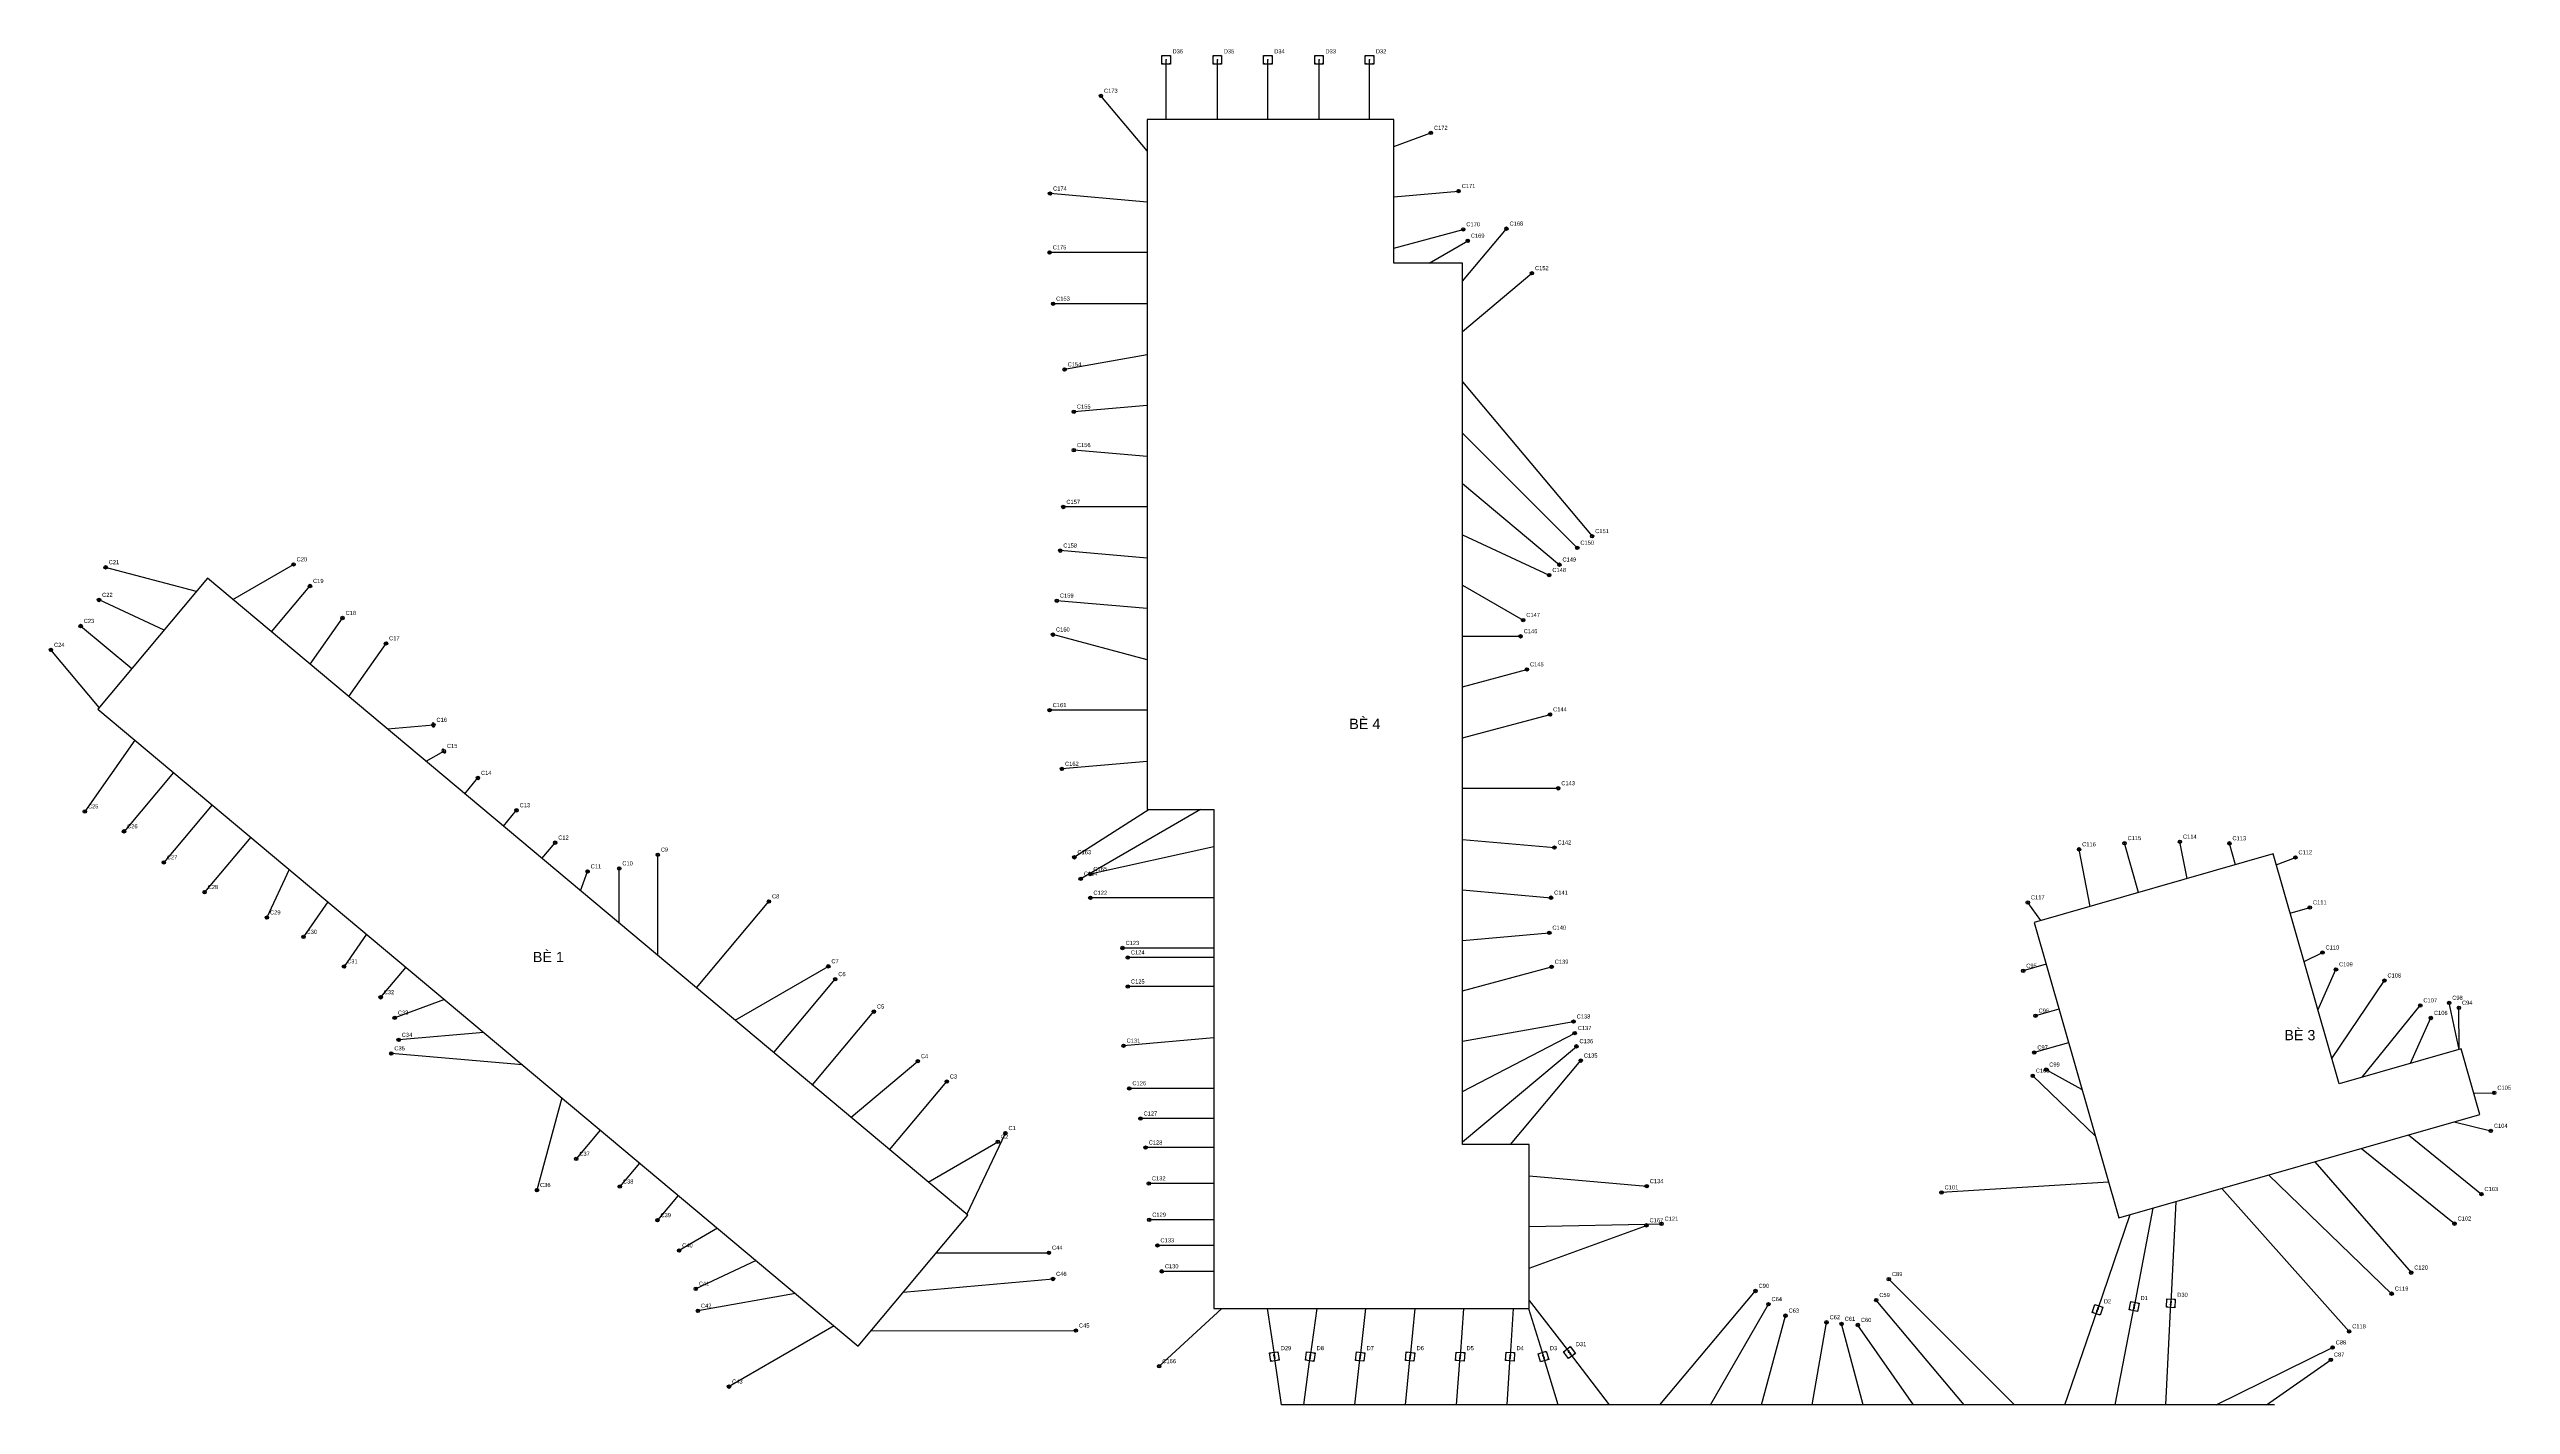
# Model space of a CAD drawing. Header units: metres. Extents: x -256 to 965, y -260 to 304.
# Drawn here: x -256 to 465, y -93 to 304 of the extents above; entities that cross this region are included whole.
import ezdxf

# ---------------------------------------------------------------- set-up
doc = ezdxf.new("R2010")
doc.units = ezdxf.units.M
for name, color, linetype in [('01_BE_PIN', 4, 'Continuous'), ('02_DAY_NEO_BO', 3, 'Continuous'), ('03_DAY_NEO_DAY', 1, 'Continuous'), ('04_COC_KHOAN_NHOI_BO', 2, 'Continuous'), ('05_DE_NEO_VIT_XOAN', 6, 'Continuous'), ('06_TOA_DO_TEXT', 7, 'Continuous')]:
    doc.layers.add(name, color=color, linetype=linetype)
doc.styles.add('VN', font='arial.ttf')

msp = doc.modelspace()

# ---------------------------------------------------------------- linework, layer by layer
at = {"layer": '01_BE_PIN'}
for p, q in [((137.829, 283.189), (65.585, 283.189)), ((65.585, 283.189), (65.585, 81.189)), ((137.829, 241.189), (137.829, 283.189)), ((157.905, 241.189), (137.829, 241.189)), ((157.905, -16.811), (157.905, 241.189)), ((-209.335, 148.905), (-241.447, 110.585)), ((13.132, -37.523), (-209.335, 148.905)), ((-241.447, 110.585), (-18.983, -75.845)), ((65.585, 81.189), (85.105, 81.189)), ((85.105, 81.189), (85.105, -64.811)), ((395.128, 68.217), (325.167, 48.156)), ((414.423, 0.929), (395.128, 68.217)), ((325.167, 48.156), (349.975, -38.357)), ((450.105, 11.161), (414.423, 0.929)), ((455.617, -8.065), (450.105, 11.161)), ((349.975, -38.357), (455.617, -8.065)), ((177.427, -16.811), (157.905, -16.811)), ((177.427, -64.811), (177.427, -16.811)), ((-18.983, -75.845), (13.132, -37.523)), ((85.105, -64.811), (177.427, -64.811)), ((395.548, -93.041), (104.939, -93.041))]:
    msp.add_line(p, q, dxfattribs=at)
at = {"layer": '02_DAY_NEO_BO'}
for p, q in [((65.58, 274.03), (52.08, 290.12)), ((137.83, 275.34), (148.64, 279.27)), ((65.58, 259.03), (37.19, 261.51)), ((137.83, 260.59), (156.76, 262.25)), ((137.83, 245.59), (158.11, 251.04)), ((148.17, 241.19), (159.43, 247.69)), ((157.91, 235.92), (170.76, 251.24)), ((65.58, 244.28), (37.08, 244.28)), ((157.91, 221.17), (178.21, 238.2)), ((65.58, 229.28), (38.08, 229.28)), ((65.58, 214.28), (41.45, 210.03)), ((157.91, 206.42), (195.83, 161.22)), ((65.58, 199.53), (44.16, 197.66)), ((157.91, 191.42), (191.5, 157.83)), ((65.58, 184.53), (44.16, 186.4)), ((157.91, 176.67), (186.25, 152.89)), ((65.58, 169.78), (41.08, 169.78)), ((157.91, 161.67), (183.29, 149.84)), ((-212.6, 145.01), (-239.17, 152.11)), ((-201.93, 142.7), (-184.18, 152.96)), ((65.58, 154.78), (40.18, 157)), ((-190.62, 133.22), (-179.38, 146.64)), ((157.91, 146.92), (175.66, 136.67)), ((-222.07, 133.7), (-241.11, 142.56)), ((-179.32, 123.75), (-169.86, 137.27)), ((65.58, 140.03), (39.18, 142.34)), ((-231.55, 122.4), (-246.49, 134.93)), ((-168.01, 114.28), (-157.12, 129.85)), ((65.58, 125.03), (38.05, 132.41)), ((157.91, 131.92), (174.91, 131.92)), ((-241.02, 111.09), (-255.18, 127.93)), ((157.91, 117.17), (176.75, 122.22)), ((65.58, 110.28), (37.08, 110.28)), ((157.91, 102.17), (183.51, 109.03)), ((-230.65, 101.54), (-245.26, 80.64)), ((-156.71, 104.8), (-143.26, 105.98)), ((-145.4, 95.33), (-140.2, 98.33)), ((65.58, 95.28), (40.68, 93.1)), ((-219.34, 92.06), (-233.79, 74.82)), ((-134.1, 85.85), (-130.24, 90.45)), ((157.91, 87.42), (185.91, 87.42)), ((-208.04, 82.59), (-222.17, 65.73)), ((-122.79, 76.38), (-118.93, 80.98)), ((66.24, 81.19), (44.31, 67.22)), ((81.24, 81.19), (46.17, 60.94)), ((-196.73, 73.11), (-210.22, 57.02)), ((157.91, 72.42), (184.81, 70.07)), ((-111.48, 66.91), (-107.62, 71.51)), ((-77.57, 38.48), (-77.6, 67.98)), ((85.11, 70.3), (48.98, 62.31)), ((341.58, 52.86), (338.33, 69.55)), ((355.76, 56.93), (351.62, 71.35)), ((369.94, 60.99), (367.84, 71.79)), ((384.11, 65.06), (382.32, 71.31)), ((396.04, 65.05), (401.64, 67.2)), ((-185.43, 63.64), (-191.97, 49.59)), ((-100.18, 57.43), (-98.13, 63.07)), ((-88.87, 47.96), (-88.88, 63.96)), ((157.91, 57.67), (183.81, 55.4)), ((-174.12, 54.17), (-181.28, 43.92)), ((-66.26, 29.01), (-45.06, 54.3)), ((85.11, 55.35), (49, 55.35)), ((327.16, 48.73), (323.34, 53.99)), ((400.1, 50.87), (405.87, 52.53)), ((-162.82, 44.69), (-169.41, 35.27)), ((157.91, 42.92), (183.31, 45.14)), ((85.11, 40.67), (58.4, 40.67)), ((85.11, 37.88), (59.95, 37.88)), ((404.17, 36.7), (409.56, 39.33)), ((-151.32, 35.06), (-158.7, 26.24)), ((-54.96, 19.54), (-27.69, 35.3)), ((-43.65, 10.06), (-25.67, 31.53)), ((85.11, 29.37), (59.97, 29.37)), ((157.91, 28.17), (183.99, 35.16)), ((328.68, 35.91), (321.97, 33.99)), ((408.23, 22.52), (413.52, 34.4)), ((412.3, 8.34), (427.68, 31.14)), ((-140.02, 25.58), (-154.58, 20.27)), ((-32.35, 0.59), (-14.36, 22.05)), ((332.44, 22.8), (325.58, 20.84)), ((421.19, 2.87), (438.19, 23.85)), ((449.55, 11), (446.63, 24.6)), ((449.55, 11), (449.49, 23.16)), ((-128.52, 15.95), (-153.42, 13.76)), ((157.91, 13.42), (190.41, 19.14)), ((157.91, -1.33), (190.73, 15.76)), ((435.37, 6.94), (441.27, 20.19)), ((-117.21, 6.48), (-155.57, 9.8)), ((-21.04, -8.88), (-1.51, 7.52)), ((85.11, 14.37), (58.71, 12.06)), ((157.91, -16.08), (191.23, 11.89)), ((171.93, -16.81), (192.5, 7.7)), ((335.26, 12.94), (325.22, 10.06)), ((-9.74, -18.36), (6.96, 1.57)), ((343.12, -14.45), (324.77, 3.26)), ((339.19, -0.76), (328.7, 5.06)), ((-105.72, -3.16), (-112.95, -30.21)), ((85.11, -0.42), (60.4, -0.42)), ((453.83, -1.83), (459.83, -1.72)), ((-94.41, -12.63), (-101.47, -21.06)), ((12.87, -37.31), (24.14, -13.54)), ((85.11, -9.27), (63.67, -9.27)), ((434.7, -14.06), (456.07, -31.37)), ((448.15, -10.21), (458.82, -12.87)), ((1.57, -27.83), (21.92, -16.07)), ((85.11, -17.76), (65.17, -17.76)), ((421, -17.99), (448.2, -40.02)), ((-82.92, -22.27), (-88.7, -29.17)), ((85.11, -28.26), (66.11, -28.26)), ((177.43, -26.06), (211.8, -29.07)), ((346.98, -27.91), (298.07, -30.9)), ((393.85, -25.78), (429.81, -60.52)), ((407.3, -21.92), (435.52, -54.36)), ((-71.61, -31.74), (-77.71, -39.02)), ((380.15, -29.71), (417.36, -71.56)), ((-60.11, -41.38), (-71.36, -47.89)), ((85.11, -38.89), (66.21, -38.89)), ((177.43, -40.81), (216.14, -40.06)), ((177.43, -53), (211.73, -40.52)), ((3.87, -48.57), (36.87, -48.54)), ((85.11, -46.39), (68.61, -46.39)), ((-48.81, -50.85), (-66.48, -59.1)), ((-5.76, -60.07), (38.07, -56.21)), ((85.11, -53.98), (69.88, -53.98)), ((319.43, -93.04), (282.66, -56.27)), ((-37.31, -60.48), (-65.86, -65.54)), ((87.52, -64.81), (69.14, -81.76)), ((215.68, -93.04), (243.64, -59.72)), ((230.43, -93.04), (247.43, -63.6)), ((304.68, -93.04), (278.97, -62.4)), ((-26.01, -69.96), (-56.74, -87.73)), ((-15.24, -71.37), (44.76, -71.32)), ((245.43, -93.04), (252.42, -66.96)), ((260.18, -93.04), (264.43, -68.91)), ((275.18, -93.04), (268.84, -69.37)), ((289.93, -93.04), (273.58, -69.69)), ((378.43, -93.04), (412.53, -76.28)), ((393.18, -93.04), (412.02, -79.85))]:
    msp.add_line(p, q, dxfattribs=at)
at = {"layer": '03_DAY_NEO_DAY'}
for p, q in [((71.17, 283.19), (71.17, 300.69)), ((86.17, 283.19), (86.17, 300.69)), ((100.92, 283.19), (100.92, 300.69)), ((115.92, 283.19), (115.92, 300.69)), ((130.67, 283.19), (130.67, 300.69)), ((359.96, -35.5), (354.45, -64.27)), ((366.69, -33.57), (365.19, -63.31)), ((353.23, -37.42), (343.71, -65.23)), ((100.73, -64.81), (102.84, -78.93)), ((115.23, -64.81), (113.33, -78.93)), ((129.48, -64.81), (127.96, -78.93)), ((143.98, -64.81), (142.58, -78.93)), ((158.23, -64.81), (157.2, -78.93)), ((172.73, -64.81), (171.83, -78.93)), ((177.24, -64.81), (181.59, -78.93)), ((177.43, -62.49), (189.18, -77.76)), ((348.93, -93.04), (354.45, -64.27)), ((363.68, -93.04), (365.19, -63.31)), ((334.18, -93.04), (343.71, -65.23)), ((104.95, -93.04), (102.84, -78.93)), ((111.43, -93.04), (113.33, -78.93)), ((126.43, -93.04), (127.96, -78.93)), ((141.18, -93.04), (142.58, -78.93)), ((156.18, -93.04), (157.2, -78.93)), ((170.93, -93.04), (171.83, -78.93)), ((185.93, -93.04), (181.59, -78.93)), ((200.93, -93.04), (189.18, -77.76))]:
    msp.add_line(p, q, dxfattribs=at)
at = {"layer": '04_COC_KHOAN_NHOI_BO'}
for centre, radius in [((52.08, 290.12), 0.5), ((52.08, 290.12), 0.175), ((148.64, 279.27), 0.5), ((148.64, 279.27), 0.175), ((37.19, 261.51), 0.5), ((37.19, 261.51), 0.175), ((156.76, 262.25), 0.5), ((156.76, 262.25), 0.175), ((158.11, 251.04), 0.5), ((158.11, 251.04), 0.175), ((159.43, 247.69), 0.5), ((159.43, 247.69), 0.175), ((170.76, 251.24), 0.5), ((170.76, 251.24), 0.175), ((37.08, 244.28), 0.5), ((37.08, 244.28), 0.175), ((178.21, 238.2), 0.5), ((178.21, 238.2), 0.175), ((38.08, 229.28), 0.5), ((38.08, 229.28), 0.175), ((41.45, 210.03), 0.5), ((41.45, 210.03), 0.175), ((44.16, 197.66), 0.5), ((44.16, 197.66), 0.175), ((44.16, 186.4), 0.5), ((44.16, 186.4), 0.175), ((41.08, 169.78), 0.5), ((41.08, 169.78), 0.175), ((195.83, 161.22), 0.5), ((195.83, 161.22), 0.175), ((-239.17, 152.11), 0.5), ((-239.17, 152.11), 0.175), ((-184.18, 152.96), 0.5), ((-184.18, 152.96), 0.175), ((40.18, 157), 0.5), ((40.18, 157), 0.175), ((186.25, 152.89), 0.5), ((186.25, 152.89), 0.175), ((191.5, 157.83), 0.5), ((191.5, 157.83), 0.175), ((-179.38, 146.64), 0.5), ((-179.38, 146.64), 0.175), ((183.29, 149.84), 0.5), ((183.29, 149.84), 0.175), ((-241.11, 142.56), 0.5), ((-241.11, 142.56), 0.175), ((-169.86, 137.27), 0.5), ((-169.86, 137.27), 0.175), ((39.18, 142.34), 0.5), ((39.18, 142.34), 0.175), ((175.66, 136.67), 0.5), ((-246.49, 134.93), 0.5), ((-246.49, 134.93), 0.175), ((-157.12, 129.85), 0.5), ((-157.12, 129.85), 0.175), ((38.05, 132.41), 0.5), ((38.05, 132.41), 0.175), ((174.91, 131.92), 0.5), ((174.91, 131.92), 0.175), ((175.66, 136.67), 0.175), ((-255.18, 127.93), 0.5), ((-255.18, 127.93), 0.175), ((176.75, 122.22), 0.5), ((176.75, 122.22), 0.175), ((37.08, 110.28), 0.5), ((37.08, 110.28), 0.175), ((183.51, 109.03), 0.5), ((183.51, 109.03), 0.175), ((-143.26, 105.98), 0.5), ((-143.306, 106.503), 0.175), ((-143.214, 105.457), 0.175), ((-140.2, 98.33), 0.5), ((-140.462, 98.785), 0.175), ((-139.938, 97.875), 0.175), ((-130.24, 90.45), 0.5), ((-130.24, 90.45), 0.175), ((40.68, 93.1), 0.5), ((40.68, 93.1), 0.175), ((185.91, 87.42), 0.5), ((185.91, 87.42), 0.175), ((-245.26, 80.64), 0.5), ((-245.26, 80.64), 0.175), ((-118.93, 80.98), 0.5), ((-118.93, 80.98), 0.175), ((-233.79, 74.82), 0.5), ((-233.79, 74.82), 0.175), ((367.84, 71.79), 0.5), ((-222.17, 65.73), 0.5), ((-222.17, 65.73), 0.175), ((-107.62, 71.51), 0.5), ((-107.62, 71.51), 0.175), ((-77.6, 67.98), 0.5), ((-77.6, 67.98), 0.175), ((44.31, 67.22), 0.5), ((44.31, 67.22), 0.175), ((184.81, 70.07), 0.5), ((184.81, 70.07), 0.175), ((338.33, 69.55), 0.5), ((338.33, 69.55), 0.175), ((351.62, 71.35), 0.5), ((351.62, 71.35), 0.175), ((367.84, 71.79), 0.175), ((382.32, 71.31), 0.5), ((382.32, 71.31), 0.175), ((401.64, 67.2), 0.5), ((401.64, 67.2), 0.175), ((-98.13, 63.07), 0.5), ((-98.13, 63.07), 0.175), ((-88.88, 63.96), 0.5), ((-88.88, 63.96), 0.175), ((46.17, 60.94), 0.5), ((46.17, 60.94), 0.175), ((48.98, 62.31), 0.5), ((48.98, 62.31), 0.175), ((-210.22, 57.02), 0.5), ((-210.22, 57.02), 0.175), ((-45.06, 54.3), 0.5), ((-45.06, 54.3), 0.175), ((49, 55.35), 0.5), ((49, 55.35), 0.175), ((183.81, 55.4), 0.5), ((183.81, 55.4), 0.175), ((323.34, 53.99), 0.5), ((323.34, 53.99), 0.175), ((405.87, 52.53), 0.5), ((405.87, 52.53), 0.175), ((-191.97, 49.59), 0.5), ((-191.97, 49.59), 0.175), ((-181.28, 43.92), 0.5), ((-181.28, 43.92), 0.175), ((183.31, 45.14), 0.5), ((183.31, 45.14), 0.175), ((58.4, 40.67), 0.5), ((58.4, 40.67), 0.175), ((59.95, 37.88), 0.5), ((59.95, 37.88), 0.175), ((409.56, 39.33), 0.5), ((409.56, 39.33), 0.175), ((-169.41, 35.27), 0.5), ((-169.41, 35.27), 0.175), ((-27.69, 35.3), 0.5), ((-27.69, 35.3), 0.175), ((-25.67, 31.53), 0.5), ((-25.67, 31.53), 0.175), ((59.97, 29.37), 0.5), ((59.97, 29.37), 0.175), ((183.99, 35.16), 0.5), ((183.99, 35.16), 0.175), ((321.97, 33.99), 0.5), ((321.97, 33.99), 0.175), ((413.52, 34.4), 0.5), ((413.52, 34.4), 0.175), ((427.68, 31.14), 0.5), ((427.68, 31.14), 0.175), ((-158.7, 26.24), 0.5), ((-158.7, 26.24), 0.175), ((-14.36, 22.05), 0.5), ((-14.36, 22.05), 0.175), ((438.19, 23.85), 0.5), ((438.19, 23.85), 0.175), ((446.63, 24.6), 0.5), ((446.63, 24.6), 0.175), ((449.49, 23.16), 0.5), ((449.49, 23.16), 0.175), ((-154.58, 20.27), 0.5), ((-154.58, 20.27), 0.175), ((190.41, 19.14), 0.5), ((190.73, 15.76), 0.5), ((190.41, 19.14), 0.175), ((190.73, 15.76), 0.175), ((325.58, 20.84), 0.5), ((325.58, 20.84), 0.175), ((441.27, 20.19), 0.5), ((441.27, 20.19), 0.175), ((-155.57, 9.8), 0.5), ((-155.57, 9.8), 0.175), ((-153.42, 13.76), 0.5), ((-153.42, 13.76), 0.175), ((-1.51, 7.52), 0.5), ((-1.51, 7.52), 0.175), ((58.71, 12.06), 0.5), ((58.71, 12.06), 0.175), ((191.23, 11.89), 0.5), ((191.23, 11.89), 0.175), ((192.5, 7.7), 0.5), ((192.5, 7.7), 0.175), ((325.22, 10.06), 0.5), ((325.22, 10.06), 0.175), ((6.96, 1.57), 0.5), ((6.96, 1.57), 0.175), ((60.4, -0.42), 0.5), ((324.77, 3.26), 0.5), ((324.77, 3.26), 0.175), ((328.7, 5.06), 0.5), ((328.7, 5.06), 0.175), ((60.4, -0.42), 0.175), ((459.83, -1.72), 0.5), ((459.83, -1.72), 0.175), ((24.14, -13.54), 0.5), ((24.14, -13.54), 0.175), ((63.67, -9.27), 0.5), ((63.67, -9.27), 0.175), ((458.82, -12.87), 0.5), ((458.82, -12.87), 0.175), ((-101.47, -21.06), 0.5), ((-101.47, -21.06), 0.175), ((21.92, -16.07), 0.5), ((21.92, -16.07), 0.175), ((65.17, -17.76), 0.5), ((65.17, -17.76), 0.175), ((-88.7, -29.17), 0.5), ((66.11, -28.26), 0.5), ((66.11, -28.26), 0.175), ((211.8, -29.07), 0.5), ((-112.95, -30.21), 0.5), ((-112.95, -30.21), 0.175), ((-88.7, -29.17), 0.175), ((211.8, -29.07), 0.175), ((298.07, -30.9), 0.5), ((298.07, -30.9), 0.175), ((456.07, -31.37), 0.5), ((456.07, -31.37), 0.175), ((-77.71, -39.02), 0.5), ((-77.71, -39.02), 0.175), ((66.21, -38.89), 0.5), ((66.21, -38.89), 0.175), ((211.73, -40.52), 0.5), ((211.73, -40.52), 0.175), ((216.14, -40.06), 0.5), ((216.14, -40.06), 0.175), ((448.2, -40.02), 0.5), ((448.2, -40.02), 0.175), ((-71.36, -47.89), 0.5), ((-71.36, -47.89), 0.175), ((36.87, -48.54), 0.5), ((36.87, -48.54), 0.175), ((68.61, -46.39), 0.5), ((68.61, -46.39), 0.175), ((38.07, -56.21), 0.5), ((38.07, -56.21), 0.175), ((69.88, -53.98), 0.5), ((69.88, -53.98), 0.175), ((282.66, -56.27), 0.5), ((282.66, -56.27), 0.175), ((435.52, -54.36), 0.5), ((435.52, -54.36), 0.175), ((-66.48, -59.1), 0.5), ((-66.48, -59.1), 0.175), ((243.64, -59.72), 0.5), ((243.64, -59.72), 0.175), ((247.43, -63.6), 0.5), ((247.43, -63.6), 0.175), ((278.97, -62.4), 0.5), ((278.97, -62.4), 0.175), ((429.81, -60.52), 0.5), ((429.81, -60.52), 0.175), ((-65.86, -65.54), 0.5), ((-65.86, -65.54), 0.175), ((44.76, -71.32), 0.5), ((44.76, -71.32), 0.175), ((252.42, -66.96), 0.5), ((252.42, -66.96), 0.175), ((264.43, -68.91), 0.5), ((264.43, -68.91), 0.175), ((268.84, -69.37), 0.5), ((268.84, -69.37), 0.175), ((273.58, -69.69), 0.5), ((273.58, -69.69), 0.175), ((417.36, -71.56), 0.5), ((417.36, -71.56), 0.175), ((412.53, -76.28), 0.5), ((412.53, -76.28), 0.175), ((69.14, -81.76), 0.5), ((69.14, -81.76), 0.175), ((412.02, -79.85), 0.5), ((412.02, -79.85), 0.175), ((-56.74, -87.73), 0.5), ((-56.74, -87.73), 0.175)]:
    msp.add_circle(centre, radius, dxfattribs=at)
for p in [(52.08, 290.12), (148.64, 279.27), (37.19, 261.51), (156.76, 262.25), (158.11, 251.04), (159.43, 247.69), (170.76, 251.24), (37.08, 244.28), (178.21, 238.2), (38.08, 229.28), (41.45, 210.03), (44.16, 197.66), (44.16, 186.4), (41.08, 169.78), (195.83, 161.22), (-239.17, 152.11), (-184.18, 152.96), (40.18, 157), (186.25, 152.89), (191.5, 157.83), (-179.38, 146.64), (183.29, 149.84), (-241.11, 142.56), (-169.86, 137.27), (39.18, 142.34), (-246.49, 134.93), (-157.12, 129.85), (38.05, 132.41), (174.91, 131.92), (175.66, 136.67), (-255.18, 127.93), (176.75, 122.22), (37.08, 110.28), (183.51, 109.03), (-143.26, 105.98), (-140.2, 98.33), (-130.24, 90.45), (40.68, 93.1), (185.91, 87.42), (-245.26, 80.64), (-118.93, 80.98), (-233.79, 74.82), (-222.17, 65.73), (-107.62, 71.51), (-77.6, 67.98), (44.31, 67.22), (184.81, 70.07), (338.33, 69.55), (351.62, 71.35), (367.84, 71.79), (382.32, 71.31), (401.64, 67.2), (-98.13, 63.07), (-88.88, 63.96), (46.17, 60.94), (48.98, 62.31), (-210.22, 57.02), (-45.06, 54.3), (49, 55.35), (183.81, 55.4), (323.34, 53.99), (405.87, 52.53), (-191.97, 49.59), (-181.28, 43.92), (183.31, 45.14), (58.4, 40.67), (59.95, 37.88), (409.56, 39.33), (-169.41, 35.27), (-27.69, 35.3), (-25.67, 31.53), (59.97, 29.37), (183.99, 35.16), (321.97, 33.99), (413.52, 34.4), (427.68, 31.14), (-158.7, 26.24), (-14.36, 22.05), (438.19, 23.85), (446.63, 24.6), (449.49, 23.16), (-154.58, 20.27), (190.41, 19.14), (190.73, 15.76), (325.58, 20.84), (441.27, 20.19), (-155.57, 9.8), (-153.42, 13.76), (-1.51, 7.52), (58.71, 12.06), (191.23, 11.89), (192.5, 7.7), (325.22, 10.06), (6.96, 1.57), (324.77, 3.26), (328.7, 5.06), (60.4, -0.42), (459.83, -1.72), (24.14, -13.54), (63.67, -9.27), (458.82, -12.87), (-101.47, -21.06), (21.92, -16.07), (65.17, -17.76), (66.11, -28.26), (-112.95, -30.21), (-88.7, -29.17), (211.8, -29.07), (298.07, -30.9), (456.07, -31.37), (-77.71, -39.02), (66.21, -38.89), (211.73, -40.52), (216.14, -40.06), (448.2, -40.02), (-71.36, -47.89), (36.87, -48.54), (68.61, -46.39), (38.07, -56.21), (69.88, -53.98), (282.66, -56.27), (435.52, -54.36), (-66.48, -59.1), (243.64, -59.72), (247.43, -63.6), (278.97, -62.4), (429.81, -60.52), (-65.86, -65.54), (44.76, -71.32), (252.42, -66.96), (264.43, -68.91), (268.84, -69.37), (273.58, -69.69), (417.36, -71.56), (412.53, -76.28), (69.14, -81.76), (412.02, -79.85), (-56.74, -87.73)]:
    msp.add_point(p, dxfattribs=at)
at = {"layer": '05_DE_NEO_VIT_XOAN'}
for p, q in [((69.92, 299.44), (69.92, 301.94)), ((69.92, 301.94), (72.42, 301.94)), ((72.42, 299.44), (69.92, 299.44)), ((72.42, 301.94), (72.42, 299.44)), ((84.92, 299.44), (84.92, 301.94)), ((84.92, 301.94), (87.42, 301.94)), ((87.42, 299.44), (84.92, 299.44)), ((87.42, 301.94), (87.42, 299.44)), ((99.67, 299.44), (99.67, 301.94)), ((99.67, 301.94), (102.17, 301.94)), ((102.17, 299.44), (99.67, 299.44)), ((102.17, 301.94), (102.17, 299.44)), ((114.67, 299.44), (114.67, 301.94)), ((114.67, 301.94), (117.17, 301.94)), ((117.17, 299.44), (114.67, 299.44)), ((117.17, 301.94), (117.17, 299.44)), ((129.42, 299.44), (129.42, 301.94)), ((129.42, 301.94), (131.92, 301.94)), ((131.92, 299.44), (129.42, 299.44)), ((131.92, 301.94), (131.92, 299.44)), ((342.122, -66.008), (342.932, -63.642)), ((342.932, -63.642), (345.298, -64.452)), ((343.99, -64.702), (343.69, -64.702)), ((343.69, -64.702), (343.69, -65.002)), ((343.99, -65.002), (343.99, -64.702)), ((345.298, -64.452), (344.488, -66.818)), ((352.986, -65.261), (353.459, -62.806)), ((353.459, -62.806), (355.914, -63.279)), ((354.524, -64.513), (354.224, -64.513)), ((354.224, -64.513), (354.224, -64.813)), ((354.224, -64.813), (354.524, -64.813)), ((354.675, -63.727), (354.375, -63.727)), ((354.375, -63.727), (354.375, -64.027)), ((354.375, -64.027), (354.675, -64.027)), ((354.524, -64.813), (354.524, -64.513)), ((354.675, -64.027), (354.675, -63.727)), ((355.914, -63.279), (355.441, -65.734)), ((363.878, -64.495), (364.005, -61.998)), ((366.375, -64.622), (363.878, -64.495)), ((364.005, -61.998), (366.502, -62.125)), ((365.32, -63.559), (365.02, -63.559)), ((365.02, -63.559), (365.02, -63.859)), ((365.02, -63.859), (365.32, -63.859)), ((365.36, -62.761), (365.06, -62.761)), ((365.06, -62.761), (365.06, -63.061)), ((365.06, -63.061), (365.36, -63.061)), ((365.32, -63.859), (365.32, -63.559)), ((365.36, -63.061), (365.36, -62.761)), ((366.502, -62.125), (366.375, -64.622)), ((344.488, -66.818), (342.122, -66.008)), ((343.73, -65.458), (343.43, -65.458)), ((343.43, -65.458), (343.43, -65.758)), ((343.43, -65.758), (343.73, -65.758)), ((343.69, -65.002), (343.99, -65.002)), ((343.73, -65.758), (343.73, -65.458)), ((355.441, -65.734), (352.986, -65.261)), ((101.419, -77.878), (103.892, -77.509)), ((101.788, -80.351), (101.419, -77.878)), ((102.931, -78.384), (102.631, -78.384)), ((102.631, -78.384), (102.631, -78.684)), ((102.631, -78.684), (102.931, -78.684)), ((103.049, -79.176), (102.749, -79.176)), ((102.749, -79.176), (102.749, -79.476)), ((102.931, -78.684), (102.931, -78.384)), ((103.049, -79.476), (103.049, -79.176)), ((103.892, -77.509), (104.261, -79.982)), ((111.924, -80.001), (112.259, -77.524)), ((112.259, -77.524), (114.736, -77.859)), ((113.426, -79.176), (113.126, -79.176)), ((113.126, -79.176), (113.126, -79.476)), ((113.534, -78.384), (113.234, -78.384)), ((113.234, -78.384), (113.234, -78.684)), ((113.234, -78.684), (113.534, -78.684)), ((113.426, -79.476), (113.426, -79.176)), ((113.534, -78.684), (113.534, -78.384)), ((114.736, -77.859), (114.401, -80.336)), ((126.582, -80.038), (126.852, -77.552)), ((126.852, -77.552), (129.338, -77.822)), ((128.067, -79.178), (127.767, -79.178)), ((127.767, -79.178), (127.767, -79.478)), ((128.153, -78.382), (127.853, -78.382)), ((127.853, -78.382), (127.853, -78.682)), ((127.853, -78.682), (128.153, -78.682)), ((128.067, -79.478), (128.067, -79.178)), ((128.153, -78.682), (128.153, -78.382)), ((129.338, -77.822), (129.068, -80.308)), ((141.212, -80.05), (141.46, -77.562)), ((141.46, -77.562), (143.948, -77.81)), ((142.69, -79.178), (142.39, -79.178)), ((142.39, -79.178), (142.39, -79.478)), ((142.77, -78.382), (142.47, -78.382)), ((142.47, -78.382), (142.47, -78.682)), ((142.47, -78.682), (142.77, -78.682)), ((142.69, -79.478), (142.69, -79.178)), ((142.77, -78.682), (142.77, -78.382)), ((143.948, -77.81), (143.7, -80.298)), ((155.864, -80.087), (156.043, -77.594)), ((156.043, -77.594), (158.536, -77.773)), ((157.321, -79.179), (157.021, -79.179)), ((157.021, -79.179), (157.021, -79.479)), ((157.379, -78.381), (157.079, -78.381)), ((157.079, -78.381), (157.079, -78.681)), ((157.079, -78.681), (157.379, -78.681)), ((157.321, -79.479), (157.321, -79.179)), ((157.379, -78.681), (157.379, -78.381)), ((158.536, -77.773), (158.357, -80.266)), ((170.504, -80.099), (170.661, -77.604)), ((170.661, -77.604), (173.156, -77.761)), ((171.955, -79.179), (171.655, -79.179)), ((171.655, -79.179), (171.655, -79.479)), ((172.005, -78.381), (171.705, -78.381)), ((171.705, -78.381), (171.705, -78.681)), ((171.705, -78.681), (172.005, -78.681)), ((171.955, -79.479), (171.955, -79.179)), ((172.005, -78.681), (172.005, -78.381)), ((173.156, -77.761), (172.999, -80.256)), ((180.028, -78.103), (182.417, -77.368)), ((180.763, -80.492), (180.028, -78.103)), ((181.622, -78.398), (181.322, -78.398)), ((181.322, -78.398), (181.322, -78.698)), ((181.322, -78.698), (181.622, -78.698)), ((181.858, -79.162), (181.558, -79.162)), ((181.558, -79.162), (181.558, -79.462)), ((181.622, -78.698), (181.622, -78.398)), ((181.858, -79.462), (181.858, -79.162)), ((182.417, -77.368), (183.152, -79.757)), ((187.427, -77.532), (189.408, -76.007)), ((188.952, -79.513), (187.427, -77.532)), ((189.086, -77.293), (188.786, -77.293)), ((188.786, -77.293), (188.786, -77.593)), ((188.786, -77.593), (189.086, -77.593)), ((190.933, -77.988), (188.952, -79.513)), ((189.086, -77.593), (189.086, -77.293)), ((189.574, -77.927), (189.274, -77.927)), ((189.274, -77.927), (189.274, -78.227)), ((189.274, -78.227), (189.574, -78.227)), ((189.408, -76.007), (190.933, -77.988)), ((189.574, -78.227), (189.574, -77.927)), ((104.261, -79.982), (101.788, -80.351)), ((102.749, -79.476), (103.049, -79.476)), ((114.401, -80.336), (111.924, -80.001)), ((113.126, -79.476), (113.426, -79.476)), ((129.068, -80.308), (126.582, -80.038)), ((127.767, -79.478), (128.067, -79.478)), ((143.7, -80.298), (141.212, -80.05)), ((142.39, -79.478), (142.69, -79.478)), ((158.357, -80.266), (155.864, -80.087)), ((157.021, -79.479), (157.321, -79.479)), ((172.999, -80.256), (170.504, -80.099)), ((171.655, -79.479), (171.955, -79.479)), ((183.152, -79.757), (180.763, -80.492)), ((181.558, -79.462), (181.858, -79.462))]:
    msp.add_line(p, q, dxfattribs=at)
for centre in [(70.07, 301.79), (70.07, 299.59), (72.27, 301.79), (72.27, 299.59), (85.07, 301.79), (85.07, 299.59), (87.27, 301.79), (87.27, 299.59), (99.82, 301.79), (99.82, 299.59), (102.02, 301.79), (102.02, 299.59), (114.82, 301.79), (114.82, 299.59), (117.02, 301.79), (117.02, 299.59), (129.57, 301.79), (129.57, 299.59), (131.77, 301.79), (131.77, 299.59), (343.026, -63.833), (345.107, -64.546), (353.578, -62.982), (355.738, -63.398), (364.036, -64.353), (364.147, -62.156), (366.233, -64.464), (366.344, -62.267), (342.313, -65.914), (344.394, -66.627), (353.162, -65.142), (355.322, -65.558), (101.589, -78.005), (103.765, -77.679), (112.387, -77.693), (114.567, -77.987), (126.985, -77.718), (129.172, -77.955), (141.595, -77.726), (143.784, -77.945), (156.181, -77.754), (158.376, -77.911), (170.801, -77.763), (172.997, -77.901), (180.215, -78.202), (182.318, -77.555), (187.637, -77.56), (189.38, -76.217), (190.723, -77.96), (101.915, -80.181), (104.091, -79.855), (112.093, -79.873), (114.273, -80.167), (126.748, -79.905), (128.935, -80.142), (141.376, -79.915), (143.565, -80.134), (156.024, -79.949), (158.219, -80.106), (170.663, -79.959), (172.859, -80.097), (180.862, -80.305), (182.965, -79.658), (188.98, -79.303)]:
    msp.add_circle(centre, 0.06, dxfattribs=at)
for p in [(71.17, 300.69), (86.17, 300.69), (100.92, 300.69), (115.92, 300.69), (130.67, 300.69), (354.45, -64.27), (365.19, -63.31), (343.71, -65.23), (102.84, -78.93), (113.33, -78.93), (127.96, -78.93), (142.58, -78.93), (157.2, -78.93), (171.83, -78.93), (181.59, -78.93), (189.18, -77.76)]:
    msp.add_point(p, dxfattribs=at)

# ---------------------------------------------------------------- texts
at = {"layer": '01_BE_PIN', "style": 'VN'}
for s, p in [('BÈ 4', (124.77, 104.789)), ('BÈ 1', (-114.158, 36.531)), ('BÈ 3', (398.403, 13.673))]:
    msp.add_text(s, height=3, dxfattribs=at).set_placement(p)
at = {"layer": '06_TOA_DO_TEXT', "style": 'VN'}
for s, p in [('D36', (73.045, 302.565)), ('D35', (88.045, 302.565)), ('D34', (102.795, 302.565)), ('D33', (117.795, 302.565)), ('D32', (132.545, 302.565)), ('C173', (52.98, 291.02)), ('C172', (149.54, 280.17)), ('C174', (38.09, 262.41)), ('C171', (157.66, 263.15)), ('C170', (159.01, 251.94)), ('C168', (171.66, 252.14)), ('C175', (37.98, 245.18)), ('C169', (160.33, 248.59)), ('C152', (179.11, 239.1)), ('C153', (38.98, 230.18)), ('C154', (42.35, 210.93)), ('C155', (45.06, 198.56)), ('C156', (45.06, 187.3)), ('C157', (41.98, 170.68)), ('C158', (41.08, 157.9)), ('C150', (192.4, 158.73)), ('C151', (196.73, 162.12)), ('C21', (-238.27, 153.01)), ('C20', (-183.28, 153.86)), ('C148', (184.19, 150.74)), ('C149', (187.15, 153.79)), ('C22', (-240.21, 143.46)), ('C19', (-178.48, 147.54)), ('C159', (40.08, 143.24)), ('C23', (-245.59, 135.83)), ('C18', (-168.96, 138.17)), ('C147', (176.56, 137.57)), ('C24', (-254.28, 128.83)), ('C17', (-156.22, 130.75)), ('C160', (38.95, 133.31)), ('C146', (175.81, 132.82)), ('C145', (177.65, 123.12)), ('C16', (-142.36, 106.88)), ('C161', (37.98, 111.18)), ('C144', (184.41, 109.93)), ('C15', (-139.3, 99.23)), ('C162', (41.58, 94)), ('C14', (-129.34, 91.35)), ('C143', (186.81, 88.32)), ('C25', (-244.36, 81.54)), ('C13', (-118.03, 81.88)), ('C26', (-232.89, 75.72)), ('C12', (-106.72, 72.41)), ('C142', (185.71, 70.97)), ('C115', (352.52, 72.25)), ('C114', (368.74, 72.69)), ('C113', (383.22, 72.21)), ('C27', (-221.27, 66.63)), ('C11', (-97.23, 63.97)), ('C10', (-87.98, 64.86)), ('C9', (-76.7, 68.88)), ('C163', (45.21, 68.12)), ('C116', (339.23, 70.45)), ('C112', (402.54, 68.1)), ('C28', (-209.32, 57.92)), ('C164', (47.07, 61.84)), ('C165', (49.88, 63.21)), ('C29', (-191.07, 50.49)), ('C8', (-44.16, 55.2)), ('C122', (49.9, 56.25)), ('C141', (184.71, 56.3)), ('C117', (324.24, 54.89)), ('C111', (406.77, 53.43)), ('C30', (-180.38, 44.82)), ('C140', (184.21, 46.04)), ('C31', (-168.51, 36.17)), ('C7', (-26.79, 36.2)), ('C123', (59.3, 41.57)), ('C124', (60.85, 38.78)), ('C139', (184.89, 36.06)), ('C95', (322.87, 34.89)), ('C110', (410.46, 40.23)), ('C109', (414.42, 35.3)), ('C6', (-24.77, 32.43)), ('C125', (60.87, 30.27)), ('C108', (428.58, 32.04)), ('C32', (-157.8, 27.14)), ('C33', (-153.68, 21.17)), ('C5', (-13.46, 22.95)), ('C96', (326.48, 21.74)), ('C107', (439.09, 24.75)), ('C106', (442.17, 21.09)), ('C98', (447.53, 25.5)), ('C94', (450.39, 24.06)), ('C34', (-152.52, 14.66)), ('C138', (191.31, 20.04)), ('C137', (191.63, 16.66)), ('C35', (-154.67, 10.7)), ('C4', (-0.61, 8.42)), ('C131', (59.61, 12.96)), ('C136', (192.13, 12.79)), ('C135', (193.4, 8.6)), ('C97', (326.12, 10.96)), ('C3', (7.86, 2.47)), ('C126', (61.3, 0.48)), ('C100', (325.67, 4.16)), ('C99', (329.6, 5.96)), ('C105', (460.73, -0.82)), ('C127', (64.57, -8.37)), ('C2', (22.82, -15.17)), ('C1', (25.04, -12.64)), ('C104', (459.72, -11.97)), ('C37', (-100.57, -20.16)), ('C128', (66.07, -16.86)), ('C36', (-112.05, -29.31)), ('C38', (-87.8, -28.27)), ('C132', (67.01, -27.36)), ('C134', (212.7, -28.17)), ('C101', (298.97, -30)), ('C103', (456.97, -30.47)), ('C39', (-76.81, -38.12)), ('C129', (67.11, -37.99)), ('C167', (212.63, -39.62)), ('C121', (217.04, -39.16)), ('C102', (449.1, -39.12)), ('C40', (-70.46, -46.99)), ('C44', (37.77, -47.64)), ('C133', (69.51, -45.49)), ('C41', (-65.58, -58.2)), ('C46', (38.97, -55.31)), ('C130', (70.78, -53.08)), ('C90', (244.54, -58.82)), ('C89', (283.56, -55.37)), ('C120', (436.42, -53.46)), ('C42', (-64.96, -64.64)), ('C64', (248.33, -62.7)), ('C59', (279.87, -61.5)), ('D2', (345.585, -63.355)), ('D1', (356.325, -62.395)), ('D30', (367.065, -61.435)), ('C119', (430.71, -59.62)), ('C45', (45.66, -70.42)), ('C63', (253.32, -66.06)), ('C62', (265.33, -68.01)), ('C61', (269.74, -68.47)), ('C60', (274.48, -68.79)), ('C118', (418.26, -70.66)), ('D29', (104.715, -77.055)), ('D8', (115.205, -77.055)), ('D7', (129.835, -77.055)), ('D6', (144.455, -77.055)), ('D5', (159.075, -77.055)), ('D4', (173.705, -77.055)), ('D3', (183.465, -77.055)), ('D31', (191.055, -75.885)), ('C87', (412.92, -78.95)), ('C88', (413.43, -75.38)), ('C43', (-55.84, -86.83)), ('C166', (70.04, -80.86))]:
    msp.add_text(s, height=1.2, dxfattribs=at).set_placement(p)

doc.saveas('drawing.dxf')
